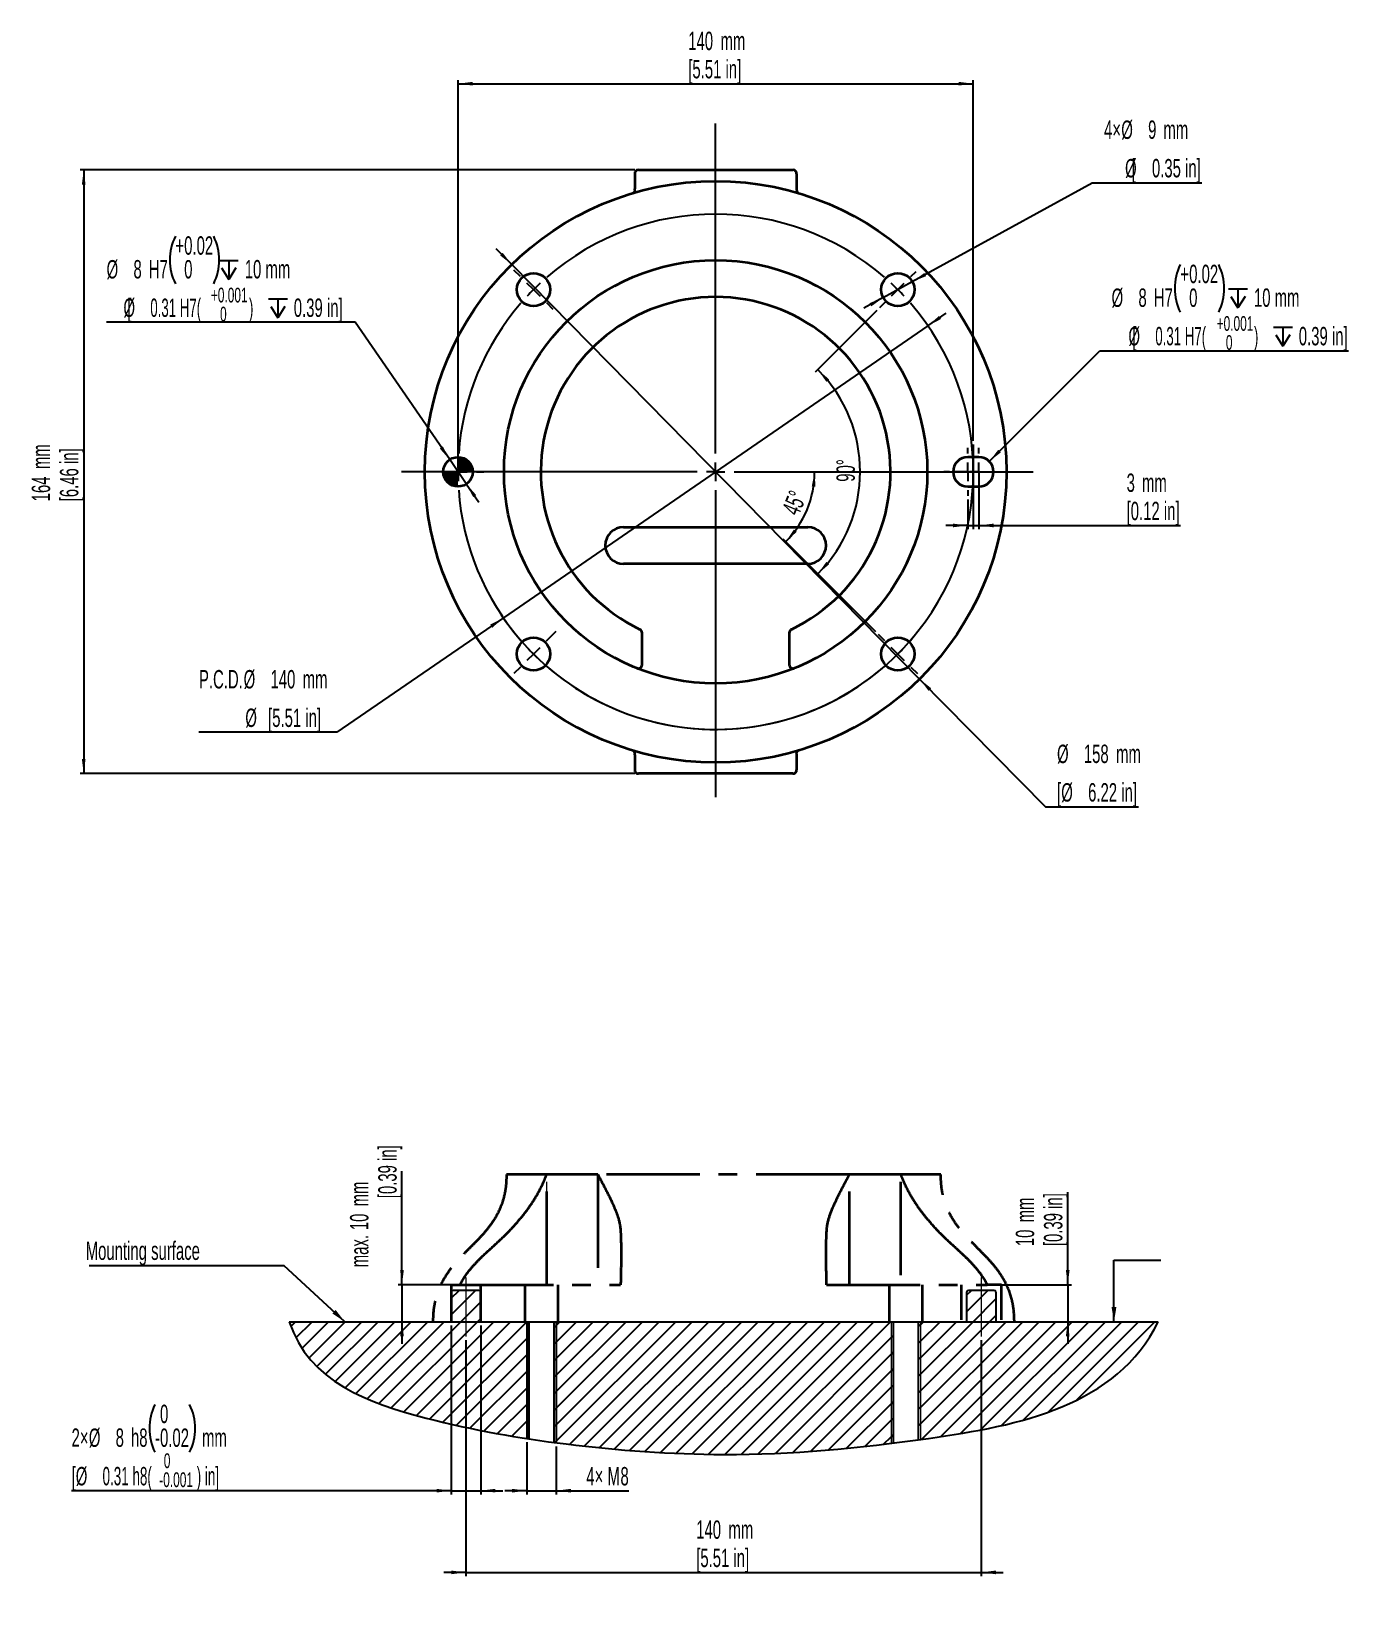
# Model space of a CAD drawing. Header units: millimetres. Extents: x 125 to 304, y 62 to 275.
import ezdxf

# ---------------------------------------------------------------- set-up
doc = ezdxf.new("R2010")
doc.units = ezdxf.units.MM
doc.linetypes.add('CENTERX2', pattern=[20.32, 12.7, -2.54, 2.54, -2.54])
doc.linetypes.add('HIDDEN', pattern=[1.905, 1.27, -0.635])
doc.layers.add('剖面线层', color=2, linetype='Continuous')
doc.layers.add('标注层', color=3, linetype='Continuous')
doc.layers.add('实现', color=7, linetype='Continuous', lineweight=25)
doc.layers.add('虚线层', color=6, linetype='HIDDEN', lineweight=25)
doc.styles.add('SLDTEXTSTYLE0', font='TXT', dxfattribs={"width": 0.605})
doc.styles.add('SLDTEXTSTYLE1', font='TXT', dxfattribs={"width": 0.363})
doc.styles.add('SLDTEXTSTYLE2', font='TXT', dxfattribs={"width": 0.538182})
doc.styles.add('SLDTEXTSTYLE3', font='TXT', dxfattribs={"width": 0.5462})
doc.dimstyles.new('SLDDIMSTYLE0', dxfattribs={"dimtxt": 2.5, "dimasz": 2, "dimexe": 0, "dimexo": 0.0625, "dimtad": 2, "dimlfac": 2, "dimrnd": 1e-09, "dimzin": 12, "dimdsep": 46, "dimtxsty": 'SLDTEXTSTYLE1', "dimsah": 1, "dimcen": 0.09, "dimadec": 0, "dimazin": 3, "dimtfac": 1, "dimtofl": 0, "dimtmove": 0, "dimatfit": 3, "dimfxl": 0, "dimfrac": 2, "dimtolj": 1, "dimtzin": 12, "dimarcsym": 0})
doc.dimstyles.new('SLDDIMSTYLE1', dxfattribs={"dimtxt": 2.5, "dimasz": 2, "dimexe": 0, "dimexo": 0.0625, "dimtad": 0, "dimtih": 1, "dimtoh": 1, "dimlfac": 2, "dimrnd": 1e-09, "dimzin": 12, "dimdsep": 46, "dimtxsty": 'SLDTEXTSTYLE1', "dimsah": 1, "dimcen": 0, "dimadec": 0, "dimazin": 3, "dimtfac": 1, "dimtmove": 0, "dimatfit": 3, "dimfxl": 0, "dimfrac": 2, "dimtolj": 1, "dimtzin": 12, "dimarcsym": 0})
doc.dimstyles.new('SLDDIMSTYLE2', dxfattribs={"dimtxt": 2.5, "dimasz": 2, "dimexe": 0, "dimexo": 0.0625, "dimtad": 0, "dimtih": 1, "dimtoh": 1, "dimlfac": 2, "dimrnd": 1e-09, "dimzin": 12, "dimdsep": 46, "dimtxsty": 'SLDTEXTSTYLE1', "dimsah": 1, "dimcen": 0, "dimadec": 0, "dimazin": 3, "dimtfac": 1, "dimtmove": 0, "dimatfit": 3, "dimfxl": 0, "dimfrac": 2, "dimtolj": 1, "dimtzin": 12, "dimarcsym": 0})
doc.dimstyles.new('SLDDIMSTYLE3', dxfattribs={"dimtxt": 2.5, "dimasz": 2, "dimexe": 0, "dimexo": 0.0625, "dimtad": 0, "dimtih": 1, "dimtoh": 1, "dimlfac": 2, "dimrnd": 1e-09, "dimzin": 12, "dimdsep": 46, "dimtxsty": 'SLDTEXTSTYLE1', "dimsah": 1, "dimcen": 0, "dimadec": 0, "dimazin": 3, "dimtol": 1, "dimtp": 0.015, "dimtfac": 1, "dimtofl": 0, "dimtmove": 0, "dimatfit": 3, "dimfxl": 0, "dimfrac": 2, "dimtolj": 1, "dimarcsym": 0})
doc.dimstyles.new('SLDDIMSTYLE4', dxfattribs={"dimtxt": 2.5, "dimasz": 2, "dimexe": 0, "dimexo": 0.0625, "dimtad": 0, "dimtih": 1, "dimtoh": 1, "dimlfac": 2, "dimrnd": 1e-09, "dimzin": 12, "dimdsep": 46, "dimtxsty": 'SLDTEXTSTYLE1', "dimsah": 1, "dimcen": 0, "dimadec": 0, "dimazin": 3, "dimtol": 1, "dimtp": 0.015, "dimtfac": 1, "dimtmove": 0, "dimatfit": 3, "dimfxl": 0, "dimfrac": 2, "dimtolj": 1, "dimarcsym": 0})
doc.dimstyles.new('SLDDIMSTYLE5', dxfattribs={"dimtxt": 2.5, "dimasz": 2, "dimexe": 0, "dimexo": 0.0625, "dimtad": 2, "dimlfac": 2, "dimrnd": 1e-09, "dimzin": 12, "dimdsep": 46, "dimtxsty": 'SLDTEXTSTYLE1', "dimsah": 1, "dimcen": 0.09, "dimadec": 0, "dimazin": 3, "dimtfac": 1, "dimtmove": 0, "dimatfit": 0, "dimfxl": 0, "dimfrac": 2, "dimtolj": 1, "dimtzin": 12, "dimarcsym": 0})
doc.dimstyles.new('SLDDIMSTYLE6', dxfattribs={"dimtxt": 2.5, "dimasz": 2, "dimexe": 0, "dimexo": 0.0625, "dimtad": 2, "dimdec": 4, "dimlfac": 2, "dimzin": 12, "dimdsep": 46, "dimtxsty": 'SLDTEXTSTYLE1', "dimsah": 1, "dimcen": 0.09, "dimazin": 3, "dimtfac": 1, "dimtofl": 0, "dimtmove": 0, "dimatfit": 3, "dimfxl": 0, "dimfrac": 2, "dimtolj": 1, "dimtzin": 12, "dimarcsym": 0})
doc.dimstyles.new('SLDDIMSTYLE7', dxfattribs={"dimtxt": 2.5, "dimasz": 2, "dimexe": 0, "dimexo": 0.0625, "dimtad": 2, "dimlfac": 2, "dimrnd": 1e-09, "dimzin": 12, "dimdsep": 46, "dimtxsty": 'SLDTEXTSTYLE1', "dimsah": 1, "dimcen": 0.09, "dimadec": 0, "dimazin": 3, "dimtol": 1, "dimtm": 0.022, "dimtfac": 1, "dimtmove": 0, "dimatfit": 0, "dimfxl": 0, "dimfrac": 2, "dimtolj": 1, "dimarcsym": 0})
doc.dimstyles.new('SLDDIMSTYLE8', dxfattribs={"dimtxt": 0.18, "dimasz": 2, "dimexe": 0, "dimexo": 0.0625, "dimgap": 0, "dimtad": 0, "dimtih": 1, "dimtoh": 1, "dimdec": 0, "dimrnd": 1e-09, "dimzin": 0, "dimdsep": 46, "dimtxsty": 'Standard', "dimsah": 1, "dimcen": 0.09, "dimadec": 0, "dimazin": 0, "dimtfac": 2, "dimtdec": 0, "dimtofl": 0, "dimtmove": 0, "dimatfit": 3, "dimfxl": 0, "dimfrac": 2, "dimtolj": 1, "dimtzin": 0, "dimarcsym": 0})

msp = doc.modelspace()

# ---------------------------------------------------------------- blocks, each defined once
blk = doc.blocks.new('SW_NOTE_0')
at = {"layer": '实现', "color": 0, "char_height": 2, "attachment_point": 1, "style": 'SLDTEXTSTYLE0'}
for s, insert in [('+0.001', (0, 2.58)), ('0', (1.25, 0))]:
    blk.add_mtext(s, dxfattribs=dict(at, insert=insert))
blk = doc.blocks.new('SW_NOTE_1')
at = {"layer": '实现', "color": 0, "char_height": 2, "attachment_point": 1, "style": 'SLDTEXTSTYLE0'}
for s, insert in [('+0.001', (0, 2.58)), ('0', (1.25, 0))]:
    blk.add_mtext(s, dxfattribs=dict(at, insert=insert))
blk = doc.blocks.new('SW_NOTE_2')
at = {"layer": '实现', "color": 0, "char_height": 2, "attachment_point": 1, "style": 'SLDTEXTSTYLE0'}
for s, insert in [('0', (0.62, 2.58)), ('-0.001', (0, 0))]:
    blk.add_mtext(s, dxfattribs=dict(at, insert=insert))
blk = doc.blocks.new('_D')
at = {"layer": '标注层'}
for p, q in [((182.67, 215.94), (182.67, 268.66)), ((182.67, 268.16), (252.67, 268.16)), ((252.67, 219.64), (252.67, 268.66))]:
    blk.add_line(p, q, dxfattribs=at)
for points in [[(182.67, 268.16), (184.67, 267.91), (184.67, 268.41)], [(252.67, 268.16), (250.67, 268.41), (250.67, 267.91)]]:
    blk.add_solid(points, dxfattribs=at)
at = {"layer": '标注层', "char_height": 2.5, "attachment_point": 1, "style": 'SLDTEXTSTYLE0'}
for s, insert in [('140', (213.95, 275.22)), ('mm', (218.33, 275.22)), ('[5.51 in]', (213.95, 271.39))]:
    blk.add_mtext(s, dxfattribs=dict(at, insert=insert))
blk = doc.blocks.new('_D_1')
at = {"layer": '实现'}
for p, q in [((189.97, 243.59), (187.86, 245.73)), ((189.97, 243.59), (245.38, 187.28)), ((245.38, 187.28), (262.46, 169.92)), ((262.46, 169.92), (275.13, 169.92))]:
    blk.add_line(p, q, dxfattribs=at)
for points in [[(189.97, 243.59), (188.74, 245.19), (188.39, 244.84)], [(245.38, 187.28), (246.6, 185.68), (246.96, 186.03)]]:
    blk.add_solid(points, dxfattribs=at)
at = {"layer": '实现', "char_height": 2.5, "attachment_point": 1, "style": 'SLDTEXTSTYLE0'}
for s, insert in [('%%c', (264.05, 178.37)), ('158', (267.69, 178.38)), ('mm', (272.07, 178.38)), ('[', (264.05, 173.15)), ('%%c', (264.62, 173.14)), ('6.22 in]', (268.27, 173.15))]:
    blk.add_mtext(s, dxfattribs=dict(at, insert=insert))
blk = doc.blocks.new('_D_2')
at = {"layer": '实现'}
for p, q in [((206.67, 256.44), (131.32, 256.44)), ((131.82, 256.44), (131.82, 174.44)), ((206.67, 174.44), (131.32, 174.44))]:
    blk.add_line(p, q, dxfattribs=at)
for points in [[(131.82, 256.44), (131.57, 254.44), (132.07, 254.44)], [(131.82, 174.44), (132.07, 176.44), (131.57, 176.44)]]:
    blk.add_solid(points, dxfattribs=at)
at = {"layer": '实现', "char_height": 2.5, "attachment_point": 1, "rotation": 90, "style": 'SLDTEXTSTYLE0'}
for s, insert in [('mm', (124.76, 215.81)), ('[6.46 in]', (128.59, 211.43)), ('164', (124.76, 211.43))]:
    blk.add_mtext(s, dxfattribs=dict(at, insert=insert))
blk = doc.blocks.new('_D_3')
at = {"layer": '实现'}
for p, q in [((246.51, 235.27), (188.83, 195.6)), ((246.51, 235.27), (248.98, 236.97)), ((188.83, 195.6), (166.23, 180.05)), ((166.23, 180.05), (147.48, 180.05))]:
    blk.add_line(p, q, dxfattribs=at)
blk.add_arc((217.67, 215.44), 35, 213.7026, 320.3204, dxfattribs=at)
for points in [[(246.51, 235.27), (248.3, 236.2), (248.01, 236.61)], [(188.83, 195.6), (187.04, 194.68), (187.33, 194.26)]]:
    blk.add_solid(points, dxfattribs=at)
at = {"layer": '实现', "char_height": 2.5, "attachment_point": 1, "style": 'SLDTEXTSTYLE0'}
for s, insert in [('P.C.D.', (147.48, 188.51)), ('%%c', (153.55, 188.51)), ('140', (157.2, 188.51)), ('mm', (161.57, 188.51)), ('%%c', (153.78, 183.28)), ('[', (156.86, 183.28)), ('5.51 in]', (157.43, 183.28))]:
    blk.add_mtext(s, dxfattribs=dict(at, insert=insert))
blk = doc.blocks.new('_D_4')
at = {"layer": '实现'}
for p, q in [((244.39, 241.27), (268.84, 254.71)), ((268.84, 254.71), (283.7, 254.71)), ((240.45, 239.1), (244.39, 241.27)), ((240.45, 239.1), (237.82, 237.66))]:
    blk.add_line(p, q, dxfattribs=at)
for points in [[(244.39, 241.27), (246.26, 242.02), (246.02, 242.45)], [(240.45, 239.1), (238.58, 238.36), (238.82, 237.92)]]:
    blk.add_solid(points, dxfattribs=at)
at = {"layer": '实现', "char_height": 2.5, "attachment_point": 1, "style": 'SLDTEXTSTYLE0'}
for s, insert in [('4×', (270.43, 263.17)), ('%%c', (272.78, 263.16)), ('9', (276.42, 263.17)), ('mm', (278.5, 263.17)), ('%%c', (273.29, 257.93)), ('[', (274.18, 257.94)), ('0.35 in]', (276.94, 257.94))]:
    blk.add_mtext(s, dxfattribs=dict(at, insert=insert))
blk = doc.blocks.new('SW_SYMBOL_HOLE_DEPTH')
at = {"layer": '实现', "color": 0}
for p, q in [((0, 875), (800, 875)), ((400, 875), (400, 75)), ((100, 555), (400, 75)), ((700, 555), (400, 75))]:
    blk.add_line(p, q, dxfattribs=at)
blk = doc.blocks.new('_D_5')
at = {"layer": '实现'}
for p, q in [((254.84, 216.85), (269.87, 231.89)), ((269.87, 231.89), (303.65, 231.89))]:
    blk.add_line(p, q, dxfattribs=at)
for centre, start, end in [((287.25, 240.35), 153.4349, 206.5651), ((279.55, 240.35), 333.4349, 26.5651)]:
    blk.add_arc(centre, 7.22, start, end, dxfattribs=at)
blk.add_solid([(254.84, 216.85), (256.43, 218.09), (256.07, 218.44)], dxfattribs=at)
at = {"layer": '实现', "xscale": 0.003222669349429913, "yscale": 0.003222669349429913, "zscale": 0.003222669349429913}
for p in [(287.34, 237.48), (293.44, 232.25)]:
    blk.add_blockref('SW_SYMBOL_HOLE_DEPTH', p, dxfattribs=at)
at = {"layer": '实现', "char_height": 2.5, "attachment_point": 1}
for s, insert, style in [('0.02', (282, 243.57), 'SLDTEXTSTYLE0'), ('+', (280.79, 243.57), 'SLDTEXTSTYLE0'), ('%%c', (271.46, 240.34), 'SLDTEXTSTYLE0'), ('8', (275.11, 240.35), 'SLDTEXTSTYLE0'), ('H7', (277.19, 240.35), 'SLDTEXTSTYLE0'), ('0', (282, 240.34), 'SLDTEXTSTYLE0'), ('10 mm', (290.8, 240.35), 'SLDTEXTSTYLE0'), ('%%c', (273.75, 235.11), 'SLDTEXTSTYLE0'), ('[', (274.27, 235.12), 'SLDTEXTSTYLE0'), ('0.31 H7(             )', (277.4, 235.12), 'SLDTEXTSTYLE2'), ('0.39 in]', (296.89, 235.12), 'SLDTEXTSTYLE0')]:
    blk.add_mtext(s, dxfattribs=dict(at, insert=insert, style=style))
blk = doc.blocks.new('_D_6')
at = {"layer": '实现'}
for p, q in [((168.71, 235.75), (134.93, 235.75)), ((181.54, 217.09), (168.71, 235.75)), ((183.8, 213.79), (181.54, 217.09)), ((183.8, 213.79), (185.5, 211.32))]:
    blk.add_line(p, q, dxfattribs=at)
for centre, start, end in [((150.73, 244.21), 153.4349, 206.5651), ((143.02, 244.21), 333.4349, 26.5651)]:
    blk.add_arc(centre, 7.22, start, end, dxfattribs=at)
for points in [[(181.54, 217.09), (180.61, 218.88), (180.2, 218.59)], [(183.8, 213.79), (184.73, 212), (185.14, 212.28)]]:
    blk.add_solid(points, dxfattribs=at)
at = {"layer": '实现', "xscale": 0.003222669349429913, "yscale": 0.003222669349429913, "zscale": 0.003222669349429913}
for p in [(150.24, 241.34), (156.91, 236.11)]:
    blk.add_blockref('SW_SYMBOL_HOLE_DEPTH', p, dxfattribs=at)
at = {"layer": '实现', "char_height": 2.5, "attachment_point": 1}
for s, insert, style in [('+', (144.27, 247.43), 'SLDTEXTSTYLE0'), ('0.02', (145.47, 247.43), 'SLDTEXTSTYLE0'), ('%%c', (134.93, 244.2), 'SLDTEXTSTYLE0'), ('8', (138.58, 244.21), 'SLDTEXTSTYLE0'), ('H7', (140.66, 244.21), 'SLDTEXTSTYLE0'), ('0', (145.47, 244.2), 'SLDTEXTSTYLE0'), ('10 mm', (153.7, 244.21), 'SLDTEXTSTYLE0'), ('%%c', (137.22, 238.98), 'SLDTEXTSTYLE0'), ('[', (137.75, 238.98), 'SLDTEXTSTYLE0'), ('0.31 H7(             )', (140.87, 238.98), 'SLDTEXTSTYLE2'), ('0.39 in]', (160.36, 238.98), 'SLDTEXTSTYLE0')]:
    blk.add_mtext(s, dxfattribs=dict(at, insert=insert, style=style))
blk = doc.blocks.new('_D_7')
at = {"layer": '实现'}
for p, q in [((253.42, 214.94), (253.42, 207.65)), ((251.92, 211.69), (251.92, 207.65)), ((251.92, 208.15), (248.92, 208.15)), ((251.92, 208.15), (253.42, 208.15)), ((253.42, 208.15), (280.84, 208.15))]:
    blk.add_line(p, q, dxfattribs=at)
for points in [[(251.92, 208.15), (249.92, 208.4), (249.92, 207.9)], [(253.42, 208.15), (255.42, 207.9), (255.42, 208.4)]]:
    blk.add_solid(points, dxfattribs=at)
at = {"layer": '实现', "char_height": 2.5, "attachment_point": 1, "style": 'SLDTEXTSTYLE0'}
for s, insert in [('3', (273.5, 215.21)), ('mm', (275.59, 215.21)), ('[0.12 in]', (273.5, 211.37))]:
    blk.add_mtext(s, dxfattribs=dict(at, insert=insert))
blk = doc.blocks.new('_D_8')
at = {"layer": '实现'}
blk.add_line((239.42, 193.69), (226.83, 206.28), dxfattribs=at)
blk.add_arc((217.67, 215.44), 13.45, 315, 0, dxfattribs=at)
for points in [[(231.12, 215.44), (230.73, 213.46), (231.23, 213.43)], [(227.18, 205.93), (228.68, 207.28), (228.3, 207.6)]]:
    blk.add_solid(points, dxfattribs=at)
at = {"layer": '实现', "insert": (226.61, 210.28), "char_height": 2.5, "attachment_point": 1, "rotation": 67.5, "style": 'SLDTEXTSTYLE0'}
blk.add_mtext('45°', dxfattribs=at)
blk = doc.blocks.new('_D_9')
at = {"layer": '实现'}
for p, q in [((239.59, 237.36), (231.2, 228.97)), ((239.42, 193.69), (231.2, 201.91))]:
    blk.add_line(p, q, dxfattribs=at)
blk.add_arc((217.67, 215.44), 19.63, 315, 45, dxfattribs=at)
for points in [[(231.55, 229.32), (232.71, 227.67), (233.08, 228)], [(231.55, 201.56), (233.08, 202.87), (232.71, 203.21)]]:
    blk.add_solid(points, dxfattribs=at)
at = {"layer": '实现', "insert": (234.08, 214.09), "char_height": 2.5, "attachment_point": 1, "rotation": 90, "style": 'SLDTEXTSTYLE0'}
blk.add_mtext('90°', dxfattribs=at)
blk = doc.blocks.new('SW_CENTERMARKSYMBOL_0')
at = {"layer": '实现', "color": 0}
for p, q in [((0, 2.5), (0, 47.3)), ((-26.52, 26.52), (-27.4, 27.4)), ((-24.75, 24.75), (-25.63, 25.63)), ((24.75, 24.75), (25.63, 25.63)), ((26.52, 26.52), (27.22, 27.22)), ((-24.75, 24.75), (-23.86, 23.86)), ((24.75, 24.75), (23.86, 23.86)), ((-22.98, 22.98), (-22.1, 22.1)), ((22.98, 22.98), (22.27, 22.27)), ((-2.5, 0), (-42.67, 0)), ((-37.5, 0), (-38.5, 0)), ((-35, 0), (-36.25, 0)), ((-35, 0), (-33.75, 0)), ((-32.5, 0), (-31.5, 0)), ((0, 0), (-1.25, 0)), ((0, 0), (0, 1.25)), ((0, 0), (0, -1.25)), ((0, 0), (1.25, 0)), ((2.5, 0), (43.13, 0)), ((0, -2.5), (0, -44.19)), ((-22.98, -22.98), (-21.66, -21.66)), ((22.98, -22.98), (22.1, -22.1)), ((-24.75, -24.75), (-25.63, -25.63)), ((-24.75, -24.75), (-23.86, -23.86)), ((24.75, -24.75), (23.86, -23.86)), ((24.75, -24.75), (25.63, -25.63)), ((-26.52, -26.52), (-27.4, -27.4)), ((26.52, -26.52), (27.4, -27.4))]:
    blk.add_line(p, q, dxfattribs=at)
for start, end in [(49.0926, 130.9074), (135, 137.0463), (132.9537, 135), (45, 47.0463), (42.9537, 45), (139.0926, 175.9074), (319.0926, 40.9074), (177.9537, 180), (180, 182.0463), (184.0926, 220.9074), (222.9537, 225), (225, 227.0463), (312.9537, 315), (315, 317.0463), (229.0926, 310.9074)]:
    blk.add_arc((0, 0), 35, start, end, dxfattribs=at)
blk = doc.blocks.new('SW_CENTERMARKSYMBOL_1')
at = {"layer": '实现', "color": 0}
for p, q in [((0, 2.5), (0, 3.25)), ((1.5, 2.5), (1.5, 3.25)), ((-2.5, 0), (-3.25, 0)), ((-1, 0), (-1.75, 0)), ((0, 0), (-1.25, 0)), ((0, 0), (0, 1.25)), ((0, 0), (1.25, 0)), ((0, 0), (0, -1.25)), ((1.5, 0), (0.25, 0)), ((1.5, 0), (1.5, 1.25)), ((1.5, 0), (2.75, 0)), ((1.5, 0), (1.5, -1.25)), ((2.5, 0), (3.25, 0)), ((4, 0), (4.75, 0)), ((0, -2.5), (0, -3.25)), ((1.5, -2.5), (1.5, -3.25))]:
    blk.add_line(p, q, dxfattribs=at)
blk = doc.blocks.new('SW_DOWELSYMBOL_0')
at = {"linetype": 'Continuous', "lineweight": 25}
h = blk.add_hatch(color=0, dxfattribs=at)
edge = h.paths.add_edge_path(flags=0)
edge.add_arc((0, 0), 2, 180, 270)
edge.add_line((0, -2), (0, 0))
edge.add_line((0, 0), (-2, 0))
h = blk.add_hatch(color=0, dxfattribs=at)
edge = h.paths.add_edge_path(flags=0)
edge.add_arc((0, 0), 2, 0, 90)
edge.add_line((0, 2), (0, 0))
edge.add_line((0, 0), (2, 0))
at = {"layer": '实现', "color": 0}
blk.add_circle((0, 0), 2, dxfattribs=at)
blk = doc.blocks.new('_D_10')
at = {"layer": '标注层'}
for p, q in [((192.01, 83.62), (192.01, 76.53)), ((196.01, 83.05), (196.01, 76.53)), ((192.01, 77.03), (189.01, 77.03)), ((192.01, 77.03), (196.01, 77.03)), ((196.01, 77.03), (205.89, 77.03))]:
    blk.add_line(p, q, dxfattribs=at)
for points in [[(192.01, 77.03), (190.01, 77.28), (190.01, 76.78)], [(196.01, 77.03), (198.01, 76.78), (198.01, 77.28)]]:
    blk.add_solid(points, dxfattribs=at)
at = {"layer": '标注层', "char_height": 2.5, "attachment_point": 1, "style": 'SLDTEXTSTYLE0'}
for s, insert in [('4× M', (200.1, 80.25)), ('8', (204.74, 80.25))]:
    blk.add_mtext(s, dxfattribs=dict(at, insert=insert))
blk = doc.blocks.new('_D_11')
at = {"layer": '实现'}
for p, q in [((181.75, 99.48), (181.75, 76.53)), ((185.75, 99.49), (185.75, 76.53)), ((181.75, 77.03), (130.17, 77.03)), ((181.75, 77.03), (185.75, 77.03)), ((185.75, 77.03), (188.75, 77.03))]:
    blk.add_line(p, q, dxfattribs=at)
for centre, start, end in [((147.96, 85.49), 153.4349, 206.5651), ((139.75, 85.49), 333.4349, 26.5651)]:
    blk.add_arc(centre, 7.22, start, end, dxfattribs=at)
for points in [[(181.75, 77.03), (179.75, 77.28), (179.75, 76.78)], [(185.75, 77.03), (187.75, 76.78), (187.75, 77.28)]]:
    blk.add_solid(points, dxfattribs=at)
at = {"layer": '实现', "char_height": 2.5, "attachment_point": 1}
for s, insert, style in [('0', (142.19, 88.71), 'SLDTEXTSTYLE0'), ('2×', (130.17, 85.49), 'SLDTEXTSTYLE0'), ('%%c', (132.52, 85.48), 'SLDTEXTSTYLE0'), ('8', (136.16, 85.49), 'SLDTEXTSTYLE0'), ('h8', (138.24, 85.49), 'SLDTEXTSTYLE0'), ('0.02', (142.19, 85.48), 'SLDTEXTSTYLE0'), ('-', (141.51, 85.48), 'SLDTEXTSTYLE0'), ('mm', (147.9, 85.49), 'SLDTEXTSTYLE0'), ('[', (130.17, 80.26), 'SLDTEXTSTYLE0'), ('%%c', (130.74, 80.25), 'SLDTEXTSTYLE0'), ('0.31 h8(            ) in]', (134.38, 80.26), 'SLDTEXTSTYLE3')]:
    blk.add_mtext(s, dxfattribs=dict(at, insert=insert, style=style))
blk = doc.blocks.new('_D_12')
at = {"layer": '实现'}
for p, q in [((175.06, 104.99), (175.06, 120.44)), ((181.85, 104.99), (174.56, 104.99)), ((175.06, 104.99), (175.06, 99.99)), ((175.06, 99.99), (175.06, 96.99))]:
    blk.add_line(p, q, dxfattribs=at)
for points in [[(175.06, 104.99), (175.31, 106.99), (174.81, 106.99)], [(175.06, 99.99), (174.81, 97.99), (175.31, 97.99)]]:
    blk.add_solid(points, dxfattribs=at)
at = {"layer": '实现', "char_height": 2.5, "attachment_point": 1, "rotation": 90, "style": 'SLDTEXTSTYLE0'}
for s, insert in [('[0.39 in]', (171.83, 116.76)), ('mm', (168, 115.65)), ('10', (168, 112.42)), ('max.', (168, 107.38))]:
    blk.add_mtext(s, dxfattribs=dict(at, insert=insert))
blk = doc.blocks.new('_D_13')
at = {"layer": '实现'}
for p, q in [((265.5, 104.99), (265.5, 117.58)), ((255.06, 104.99), (266, 104.99)), ((265.5, 104.99), (265.5, 99.99)), ((265.5, 99.99), (265.5, 96.99))]:
    blk.add_line(p, q, dxfattribs=at)
for points in [[(265.5, 104.99), (265.75, 106.99), (265.25, 106.99)], [(265.5, 99.99), (265.25, 97.99), (265.75, 97.99)]]:
    blk.add_solid(points, dxfattribs=at)
at = {"layer": '实现', "char_height": 2.5, "attachment_point": 1, "rotation": 90, "style": 'SLDTEXTSTYLE0'}
for s, insert in [('mm', (258.44, 113.48)), ('[0.39 in]', (262.27, 110.25)), ('10', (258.44, 110.25))]:
    blk.add_mtext(s, dxfattribs=dict(at, insert=insert))
blk = doc.blocks.new('_D_14')
at = {"layer": '实现'}
for p, q in [((183.75, 97.48), (183.75, 65.43)), ((253.75, 97.49), (253.75, 65.43)), ((183.75, 65.93), (180.75, 65.93)), ((183.75, 65.93), (253.75, 65.93)), ((253.75, 65.93), (256.75, 65.93))]:
    blk.add_line(p, q, dxfattribs=at)
for points in [[(183.75, 65.93), (181.75, 66.18), (181.75, 65.68)], [(253.75, 65.93), (255.75, 65.68), (255.75, 66.18)]]:
    blk.add_solid(points, dxfattribs=at)
at = {"layer": '实现', "char_height": 2.5, "attachment_point": 1, "style": 'SLDTEXTSTYLE0'}
for s, insert in [('140', (215.03, 72.99)), ('mm', (219.41, 72.99)), ('[5.51 in]', (215.03, 69.15))]:
    blk.add_mtext(s, dxfattribs=dict(at, insert=insert))
blk = doc.blocks.new('SW_NOTE_3')
at = {"layer": '标注层', "color": 0}
blk.add_line((-26.48, 0), (0, 0), dxfattribs=at)
at = {"layer": '标注层', "color": 0, "insert": (-26.93, 3.27), "char_height": 2.5, "attachment_point": 1, "style": 'SLDTEXTSTYLE0'}
blk.add_mtext('Mounting surface', dxfattribs=at)

# ---------------------------------------------------------------- dimensions: what is measured, and where the dimension line sits
at = {"layer": '实现'}
for p1, p2, text, dimstyle, picture, middle in [((244.39194, 241.270772), (240.448552, 239.102896), '4×<> mm\\P    [%%c0.35 in]', 'SLDDIMSTYLE1', '_D_4', (277.060895, 259.939369)), ((181.538829, 217.08644), (183.804189, 213.789753), '<>H7{\\fGDT;x}10 mm\\P   [%%c0.31 H7(             ){\\fGDT;x}0.39 in]\\P', 'SLDDIMSTYLE4', '_D_6', (151.02854, 241.768494)), ((245.375799, 187.282772), (189.967219, 243.593421), '<> mm\\P[%%c6.22 in]', 'SLDDIMSTYLE1', '_D_1', (269.590216, 175.149858)), ((252.007295, 214.023883), (254.835722, 216.85231), '<>H7 {\\fGDT;x}10 mm\\P   [%%c0.31 H7(             ){\\fGDT;x}0.39 in]', 'SLDDIMSTYLE3', '_D_5', (287.555995, 237.904788)), ((188.834366, 195.603299), (246.508652, 235.272894), 'P.C.D.<> mm\\P          [%%c5.51 in]', 'SLDDIMSTYLE2', '_D_3', (156.061412, 185.283563))]:
    dim = msp.add_diameter_dim_2p(p1=p1, p2=p2, text=text, dimstyle=dimstyle, dxfattribs=at)
    dim.commit()
    dim.dimension.update_dxf_attribs({"geometry": picture, "text_midpoint": middle, "dimtype": 163})
for base, p1, p2, text, dimstyle, picture, middle in [((131.816804, 174.438097), (207.171509, 256.438097), (207.171509, 174.438097), '<> mm \\P[6.46 in]', 'SLDDIMSTYLE0', '_D_2', (131.816804, 215.438097)), ((175.05643, 99.985707), (182.352651, 104.985707), (159.737414, 99.985707), 'max. <> mm\\P          [0.39 in]', 'SLDDIMSTYLE5', '_D_12', (175.05643, 113.913266)), ((265.496754, 99.985707), (254.558308, 104.985707), (277.771654, 99.985707), '<> mm\\P[0.39 in]', 'SLDDIMSTYLE5', '_D_13', (265.496754, 113.913266))]:
    dim = msp.add_linear_dim(base=base, p1=p1, p2=p2, angle=90, text=text, dimstyle=dimstyle, dxfattribs=at)
    dim.commit()
    dim.dimension.update_dxf_attribs({"geometry": picture, "text_midpoint": middle, "dimtype": 160})
for base, line1, line2, picture, middle in [((237.303525, 215.438097), ((239.945372, 237.71196), (244.89512, 242.661708)), ((239.768596, 193.34101), (245.071896, 188.037709)), '_D_9', (237.303525, 215.438097)), ((230.099438, 210.29028), ((239.768596, 193.34101), (245.071896, 188.037709)), ((260.804585, 215.438097), (174.998828, 215.438097)), '_D_8', (230.099438, 210.29028))]:
    dim = msp.add_angular_dim_2l(base=base, line1=line1, line2=line2, dimstyle='SLDDIMSTYLE6', dxfattribs=at)
    dim.commit()
    dim.dimension.update_dxf_attribs({"geometry": picture, "text_midpoint": middle, "dimtype": 162})
for base, p1, p2, text, dimstyle, picture, middle in [((253.421509, 208.149433), (251.921509, 212.188097), (253.421509, 215.438097), '<> mm\\P[0.12 in]', 'SLDDIMSTYLE5', '_D_7', (277.171509, 208.149433)), ((185.754537, 77.031684), (181.754537, 99.97846), (185.754537, 99.985707), '2×%%c<>h8 mm\\P[%%c0.31 h8(            ) in]\\P', 'SLDDIMSTYLE7', '_D_11', (141.211715, 77.031684)), ((253.754537, 65.930087), (183.754537, 97.982084), (253.754537, 97.985707), '<> mm\\P[5.51 in]', 'SLDDIMSTYLE5', '_D_14', (218.754537, 65.930087))]:
    dim = msp.add_linear_dim(base=base, p1=p1, p2=p2, text=text, dimstyle=dimstyle, dxfattribs=at)
    dim.commit()
    dim.dimension.update_dxf_attribs({"geometry": picture, "text_midpoint": middle, "dimtype": 160})
at = {"layer": '标注层'}
for base, p1, p2, text, dimstyle, picture, middle in [((252.671509, 268.163498), (182.671509, 215.438097), (252.671509, 219.141259), '<> mm\\P[5.51 in]', 'SLDDIMSTYLE0', '_D', (217.671509, 268.163498)), ((196.005799, 77.031684), (192.005799, 84.11624), (196.005799, 83.546734), '4× M<>', 'SLDDIMSTYLE5', '_D_10', (202.995432, 77.031684))]:
    dim = msp.add_linear_dim(base=base, p1=p1, p2=p2, text=text, dimstyle=dimstyle, dxfattribs=at)
    dim.commit()
    dim.dimension.update_dxf_attribs({"geometry": picture, "text_midpoint": middle, "dimtype": 160})

# ---------------------------------------------------------------- hatches: boundary and pattern name
at = {"layer": '剖面线层'}
h = msp.add_hatch(dxfattribs=at)
h.set_pattern_fill('ANSI31', color=256, scale=0.5, style=0)
edge = h.paths.add_edge_path(flags=0)
edge.add_arc((182.004537, 103.985707), 0.25, 90, 180)
edge.add_line((181.754537, 103.985707), (181.754537, 99.985707))
edge.add_line((181.754537, 99.985707), (185.754537, 99.985707))
edge.add_line((185.754537, 99.985707), (185.754537, 103.985707))
edge.add_arc((185.504537, 103.985707), 0.25, 0, 90)
edge.add_line((185.504537, 104.235707), (182.004537, 104.235707))
h = msp.add_hatch(dxfattribs=at)
h.set_pattern_fill('ANSI31', color=256, scale=0.5, style=0)
edge = h.paths.add_edge_path(flags=0)
edge.add_arc((252.004537, 103.985707), 0.25, 90, 180)
edge.add_line((251.754537, 103.985707), (251.754537, 99.985707))
edge.add_line((251.754537, 99.985707), (255.754537, 99.985707))
edge.add_line((255.754537, 99.985707), (255.754537, 103.985707))
edge.add_arc((255.504537, 103.985707), 0.25, 0, 90)
edge.add_line((255.504537, 104.235707), (252.004537, 104.235707))
h = msp.add_hatch(dxfattribs=at)
h.set_pattern_fill('ANSI31', color=256, scale=0.5, style=0)
edge = h.paths.add_edge_path(flags=0)
edge.add_line((181.754537, 99.985707), (159.737414, 99.985707))
edge.add_spline(control_points=[(159.737414, 99.985707), (162.443143, 91.805073), (175.285763, 87.220729), (187.462205, 84.817367), (192.005799, 84.11624)], knot_values=[0, 0, 0, 0, 0.1836836336, 0.2920632154, 0.2920632154, 0.2920632154, 0.2920632154], weights=[1, 1, 1, 1, 1], degree=3, periodic=0)
edge.add_line((192.005799, 84.11624), (192.005799, 99.985707))
edge.add_line((192.005799, 99.985707), (185.754537, 99.985707))
edge.add_line((185.754537, 99.985707), (181.754537, 99.985707))
edge.add_line((181.754537, 99.985707), (181.754537, 99.97846))
h = msp.add_hatch(dxfattribs=at)
h.set_pattern_fill('ANSI31', color=256, scale=0.5, style=0)
edge = h.paths.add_edge_path(flags=0)
edge.add_line((196.005799, 99.985707), (196.005799, 83.546734))
edge.add_spline(control_points=[(196.005799, 83.546734), (196.452861, 83.48813), (203.956509, 82.531209), (219.382342, 81.410675), (233.787676, 82.498356), (241.503269, 83.453208)], knot_values=[0.3237928872, 0.3237928872, 0.3237928872, 0.3237928872, 0.3343990403, 0.5015845336, 0.6802450124, 0.6802450124, 0.6802450124, 0.6802450124], weights=[1, 1, 1, 1, 1, 1], degree=3, periodic=0)
edge.add_line((241.503269, 83.453208), (241.503269, 99.985707))
edge.add_line((241.503269, 99.985707), (196.005799, 99.985707))
h = msp.add_hatch(dxfattribs=at)
h.set_pattern_fill('ANSI31', color=256, scale=0.5, style=0)
edge = h.paths.add_edge_path(flags=0)
edge.add_line((245.503269, 99.985707), (245.503269, 83.978764))
edge.add_spline(control_points=[(245.503269, 83.978764), (245.863758, 84.028732), (258.546336, 85.810022), (272.187751, 88.51329), (277.771654, 99.985707)], knot_values=[0.7109158718, 0.7109158718, 0.7109158718, 0.7109158718, 0.7191495624, 1, 1, 1, 1], weights=[1, 1, 1, 1, 1], degree=3, periodic=0)
edge.add_line((277.771654, 99.985707), (255.754537, 99.985707))
edge.add_line((255.754537, 99.985707), (251.754537, 99.985707))
edge.add_line((251.754537, 99.985707), (245.503269, 99.985707))
at = {"layer": '实现'}
h = msp.add_hatch(dxfattribs=at)
h.set_pattern_fill('ANSI31', color=2, scale=0.5, style=0)
edge = h.paths.add_edge_path(flags=0)
edge.add_line((192.005799, 99.985707), (192.005799, 84.11624))
edge.add_spline(control_points=[(192.005799, 84.11624), (192.105787, 84.100811), (192.205786, 84.085474), (192.305799, 84.070228)], knot_values=[0.2920632154, 0.2920632154, 0.2920632154, 0.2920632154, 0.2944482424, 0.2944482424, 0.2944482424, 0.2944482424], weights=[1, 1, 1, 1], degree=3, periodic=0)
edge.add_line((192.305799, 84.070228), (192.305799, 99.985707))
edge.add_line((192.305799, 99.985707), (192.005799, 99.985707))
h = msp.add_hatch(dxfattribs=at)
h.set_pattern_fill('ANSI31', color=2, scale=0.5, style=0)
edge = h.paths.add_edge_path(flags=0)
edge.add_line((195.705799, 99.985707), (195.705799, 83.586301))
edge.add_spline(control_points=[(195.705799, 83.586301), (195.805772, 83.573035), (195.905771, 83.559847), (196.005799, 83.546734)], knot_values=[0.3214198073, 0.3214198073, 0.3214198073, 0.3214198073, 0.3237928872, 0.3237928872, 0.3237928872, 0.3237928872], weights=[1, 1, 1, 1], degree=3, periodic=0)
edge.add_line((196.005799, 83.546734), (196.005799, 99.985707))
edge.add_line((196.005799, 99.985707), (195.705799, 99.985707))
h = msp.add_hatch(dxfattribs=at)
h.set_pattern_fill('ANSI31', color=2, scale=0.5, style=0)
edge = h.paths.add_edge_path(flags=0)
edge.add_line((241.503269, 99.985707), (241.503269, 83.453208))
edge.add_spline(control_points=[(241.503269, 83.453208), (241.603223, 83.465578), (241.703223, 83.478013), (241.803269, 83.490515)], knot_values=[0.6802450124, 0.6802450124, 0.6802450124, 0.6802450124, 0.6825595174, 0.6825595174, 0.6825595174, 0.6825595174], weights=[1, 1, 1, 1], degree=3, periodic=0)
edge.add_line((241.803269, 83.490515), (241.803269, 99.985707))
edge.add_line((241.803269, 99.985707), (241.503269, 99.985707))
h = msp.add_hatch(dxfattribs=at)
h.set_pattern_fill('ANSI31', color=2, scale=0.5, style=0)
edge = h.paths.add_edge_path(flags=0)
edge.add_line((245.203269, 99.985707), (245.203269, 83.937334))
edge.add_spline(control_points=[(245.203269, 83.937334), (245.303213, 83.951085), (245.403213, 83.964895), (245.503269, 83.978764)], knot_values=[0.7086305471, 0.7086305471, 0.7086305471, 0.7086305471, 0.7109158718, 0.7109158718, 0.7109158718, 0.7109158718], weights=[1, 1, 1, 1], degree=3, periodic=0)
edge.add_line((245.503269, 83.978764), (245.503269, 99.985707))
edge.add_line((245.503269, 99.985707), (245.203269, 99.985707))

# ---------------------------------------------------------------- linework, layer by layer
at = {"color": 7, "linetype": 'Continuous', "lineweight": 35}
for p, q in [((207.171509, 256.438098), (228.171509, 256.438098)), ((206.671509, 255.938097), (206.671509, 253.869208)), ((228.671509, 255.938097), (228.671509, 253.869208)), ((253.42151, 217.438097), (251.921507, 217.438097)), ((251.921507, 213.438097), (253.42151, 213.438097)), ((205.171508, 207.938097), (230.171509, 207.938097)), ((230.171509, 202.938097), (205.171508, 202.938097)), ((207.671509, 189.211917), (207.671509, 193.579174)), ((227.671508, 193.579174), (227.671508, 189.211917)), ((206.671509, 177.006985), (206.671509, 174.938097)), ((228.671509, 177.006985), (228.671509, 174.938097)), ((228.171509, 174.438096), (207.171509, 174.438096))]:
    msp.add_line(p, q, dxfattribs=at)
at = {"color": 179, "linetype": 'CENTERX2', "lineweight": 35}
for p, q in [((194.717265, 119.985707), (189.254537, 119.985707)), ((201.653087, 119.985707), (194.717265, 119.985707)), ((235.855986, 119.985707), (201.653087, 119.985707)), ((242.791808, 119.985707), (235.855986, 119.985707)), ((248.254537, 119.985707), (242.791808, 119.985707)), ((182.950766, 104.985707), (204.76146, 104.985707)), ((196.255799, 99.985707), (196.255799, 104.985707)), ((232.747613, 104.985707), (254.558308, 104.985707)), ((241.253274, 104.985707), (241.253274, 99.985707)), ((245.753274, 99.985707), (245.753274, 104.985707)), ((251.004537, 104.985707), (251.004537, 100.235707)), ((256.504537, 104.985707), (254.558308, 104.985707)), ((256.504537, 100.235707), (256.504537, 104.985707))]:
    msp.add_line(p, q, dxfattribs=at)
at = {"color": 179, "linetype": 'CENTERX2', "lineweight": 18}
for p, q in [((194.718861, 113.935707), (194.718861, 118.985707)), ((242.790184, 118.985707), (242.790184, 113.935707))]:
    msp.add_line(p, q, dxfattribs=at)
at = {"color": 7, "linetype": 'Continuous', "lineweight": 35}
for centre, radius in [((217.671509, 215.438097), 39.5), ((217.671509, 215.438097), 28.75), ((192.922771, 240.186834), 2.25), ((242.420246, 240.186834), 2.25), ((182.671509, 215.438097), 2), ((192.922771, 190.689359), 2.25), ((242.420246, 190.689359), 2.25)]:
    msp.add_circle(centre, radius, dxfattribs=at)
for centre, radius, start, end in [((207.171509, 255.938097), 0.5, 90, 180), ((228.171509, 255.938097), 0.5, 0, 90), ((217.671509, 215.438097), 23.75, 295.6574436, 244.3425564), ((251.921509, 215.438097), 2, 90, 270), ((253.421509, 215.438097), 2, 270, 90), ((205.171509, 205.438097), 2.5, 90, 270), ((230.171509, 205.438097), 2.5, 270, 90), ((207.171509, 193.579174), 0.5, 0, 64.3425564), ((228.171509, 193.579174), 0.5, 115.6574436, 180), ((207.171509, 189.211917), 0.5, 248.18064801, 0), ((228.171509, 189.211917), 0.5, 180, 291.81935199), ((207.171509, 174.938097), 0.5, 180, 270), ((228.171509, 174.938097), 0.5, 270, 0)]:
    msp.add_arc(centre, radius, start, end, dxfattribs=at)
for points, knots in [([(206.671509, 253.685035), (206.671509, 253.621883), (206.658972, 253.564636), (206.617782, 253.463746), (206.589457, 253.420735), (206.523183, 253.34801), (206.485921, 253.318912), (206.404743, 253.272474), (206.360436, 253.255261), (206.315095, 253.244552)], [0, 0, 0, 0, 0.25, 0.25, 0.5, 0.5, 0.75, 0.75, 1, 1, 1, 1]), ([(228.671509, 253.685034), (228.676553, 253.634959), (228.687827, 253.523035), (228.759674, 253.408893), (228.835672, 253.332712), (228.884375, 253.30572), (228.904444, 253.294597)], [0, 0, 0, 0, 0.2724064609, 0.6088723272, 0.8388376899, 1, 1, 1, 1]), ([(206.448651, 177.575628), (206.4645, 177.566783), (206.509701, 177.541556), (206.58273, 177.467976), (206.655209, 177.353196), (206.66647, 177.241246), (206.671509, 177.19116)], [0, 0, 0, 0, 0.1311190818, 0.3739525595, 0.7199094785, 1, 1, 1, 1]), ([(228.671509, 177.191159), (228.671509, 177.254311), (228.684045, 177.311557), (228.725236, 177.412447), (228.753561, 177.455458), (228.819834, 177.528184), (228.857096, 177.557281), (228.938275, 177.603719), (228.982582, 177.620932), (229.027922, 177.631642)], [0, 0, 0, 0, 0.25, 0.25, 0.5, 0.5, 0.75, 0.75, 1, 1, 1, 1])]:
    msp.add_open_spline(points, degree=3, knots=knots, dxfattribs=at)
for points in [[(206.671509, 253.685035), (206.671509, 253.744519), (206.671509, 253.805919), (206.671509, 253.86921)], [(228.671509, 253.86921), (228.671509, 253.805919), (228.671509, 253.744519), (228.671509, 253.685035)], [(206.671509, 177.006984), (206.671509, 177.070274), (206.671509, 177.131674), (206.671509, 177.191159)], [(228.671509, 177.191159), (228.671509, 177.131674), (228.671509, 177.070274), (228.671509, 177.006984)]]:
    msp.add_open_spline(points, degree=3, dxfattribs=at)
at = {"color": 179, "linetype": 'CENTERX2', "lineweight": 35}
for points, knots in [([(189.254537, 119.985707), (189.240362, 119.488387), (189.213247, 118.537107), (188.981021, 117.180535), (188.62499, 115.955342), (188.151714, 114.845629), (187.582414, 113.83489), (186.813879, 112.73208), (185.811733, 111.560042), (184.589344, 110.315002), (183.48698, 109.224257), (182.551927, 108.236107), (181.789327, 107.343862), (181.087191, 106.387051), (180.466444, 105.344647), (179.947833, 104.196179), (179.55612, 102.922276), (179.299966, 101.504484), (179.270152, 100.507759), (179.254537, 99.985707)], [0, 0, 0, 0, 0.06454214685, 0.12345687702, 0.17815239602, 0.22989894105, 0.27975789325, 0.32853786754, 0.40424183703, 0.47967516471, 0.55509647847, 0.6056267431, 0.65630222249, 0.70742614499, 0.75956025103, 0.81357505913, 0.87065560252, 0.93225368951, 1, 1, 1, 1]), ([(189.606485, 112.282348), (190.177764, 112.883425), (190.722073, 113.485204), (191.73984, 114.716756), (192.215402, 115.34909), (192.859897, 116.310131), (193.063988, 116.633239), (193.45145, 117.28672), (193.634965, 117.617431), (193.979984, 118.283646), (194.141747, 118.619545), (194.368992, 119.128208), (194.442172, 119.298562), (194.548165, 119.555343), (194.582867, 119.641145), (194.651023, 119.813172), (194.684714, 119.900053), (194.717265, 119.985707)], [0, 0, 0, 0, 0.25, 0.25, 0.5, 0.5, 0.625, 0.625, 0.75, 0.75, 0.875, 0.875, 0.9375, 0.9375, 0.96875, 0.96875, 1, 1, 1, 1]), ([(201.653087, 119.985707), (201.838069, 119.639402), (202.021101, 119.295812), (202.380206, 118.617062), (202.556432, 118.281508), (203.071536, 117.285077), (203.397628, 116.634726), (203.835288, 115.670807), (203.972488, 115.35094), (204.219266, 114.721593), (204.329331, 114.411065), (204.609665, 113.488468), (204.729761, 112.885922), (204.756696, 112.282348)], [0, 0, 0, 0, 0.125, 0.125, 0.25, 0.25, 0.5, 0.5, 0.625, 0.625, 0.75, 0.75, 1, 1, 1, 1]), ([(232.752377, 112.282348), (232.779201, 112.883425), (232.898591, 113.485204), (233.272453, 114.716756), (233.52779, 115.34909), (233.964027, 116.310131), (234.118589, 116.633239), (234.44115, 117.28672), (234.609341, 117.617431), (234.953753, 118.283646), (235.130175, 118.619545), (235.399302, 119.128208), (235.489767, 119.298562), (235.626434, 119.555343), (235.672151, 119.641145), (235.763884, 119.813172), (235.810233, 119.900053), (235.855986, 119.985707)], [0, 0, 0, 0, 0.25, 0.25, 0.5, 0.5, 0.625, 0.625, 0.75, 0.75, 0.875, 0.875, 0.9375, 0.9375, 0.96875, 0.96875, 1, 1, 1, 1]), ([(242.791808, 119.985707), (242.923415, 119.639402), (243.065154, 119.295812), (243.368487, 118.617062), (243.530168, 118.281508), (244.046286, 117.285077), (244.431619, 116.634726), (245.077861, 115.670807), (245.305108, 115.35094), (245.776802, 114.721593), (246.021923, 114.411065), (246.784176, 113.488468), (247.328936, 112.885922), (247.902588, 112.282348)], [0, 0, 0, 0, 0.125, 0.125, 0.25, 0.25, 0.5, 0.5, 0.625, 0.625, 0.75, 0.75, 1, 1, 1, 1]), ([(258.254537, 99.985707), (258.240362, 100.483028), (258.213247, 101.434308), (257.981021, 102.79088), (257.62499, 104.016072), (257.151714, 105.125785), (256.582414, 106.136525), (255.813879, 107.239335), (254.811733, 108.411373), (253.589344, 109.656413), (252.48698, 110.747158), (251.551927, 111.735308), (250.789327, 112.627553), (250.087191, 113.584364), (249.466444, 114.626768), (248.947833, 115.775236), (248.55612, 117.049139), (248.299966, 118.466931), (248.270152, 119.463656), (248.254537, 119.985707)], [0, 0, 0, 0, 0.0645421469, 0.123456877, 0.178152396, 0.2298989411, 0.2797578932, 0.3285378675, 0.404241837, 0.4796751647, 0.5550964785, 0.6056267431, 0.6563022225, 0.707426145, 0.759560251, 0.8135750591, 0.8706556025, 0.9322536895, 1, 1, 1, 1]), ([(182.950766, 104.985707), (183.324741, 105.72875), (183.783703, 106.414166), (184.563506, 107.3805), (184.838527, 107.692338), (185.405381, 108.295624), (185.697921, 108.588006), (186.591853, 109.448585), (187.209493, 110.000314), (188.431496, 111.11716), (189.035999, 111.682105), (189.606485, 112.282348)], [0, 0, 0, 0, 0.25, 0.25, 0.375, 0.375, 0.5, 0.5, 0.75, 0.75, 1, 1, 1, 1]), ([(204.756696, 112.282348), (204.783464, 111.682514), (204.803857, 111.117732), (204.828682, 110.001306), (204.833224, 109.449818), (204.82954, 108.589381), (204.826589, 108.297014), (204.817867, 107.693639), (204.812071, 107.381669), (204.792153, 106.414889), (204.77558, 105.729142), (204.76146, 104.985707)], [0, 0, 0, 0, 0.25, 0.25, 0.5, 0.5, 0.625, 0.625, 0.75, 0.75, 1, 1, 1, 1]), ([(232.747613, 104.985707), (232.733501, 105.72875), (232.716938, 106.414166), (232.697025, 107.3805), (232.691229, 107.692338), (232.682501, 108.295624), (232.679544, 108.588006), (232.675844, 109.448585), (232.680376, 110.000314), (232.705197, 111.11716), (232.725591, 111.682105), (232.752377, 112.282348)], [0, 0, 0, 0, 0.25, 0.25, 0.375, 0.375, 0.5, 0.5, 0.75, 0.75, 1, 1, 1, 1]), ([(247.902588, 112.282348), (248.472686, 111.682514), (249.076964, 111.117732), (250.298482, 110.001306), (250.915871, 109.449818), (251.809758, 108.589381), (252.102334, 108.297014), (252.669377, 107.693639), (252.944575, 107.381669), (253.724885, 106.414889), (254.184135, 105.729142), (254.558308, 104.985707)], [0, 0, 0, 0, 0.25, 0.25, 0.5, 0.5, 0.625, 0.625, 0.75, 0.75, 1, 1, 1, 1])]:
    msp.add_open_spline(points, degree=3, knots=knots, dxfattribs=at)
at = {"color": 179, "linetype": 'CENTERX2', "lineweight": 18}
for points, knots in [([(194.717265, 119.985707), (194.585659, 119.639402), (194.44392, 119.295812), (194.140587, 118.617062), (193.978905, 118.281508), (193.462788, 117.285077), (193.077455, 116.634726), (192.431213, 115.670807), (192.203965, 115.35094), (191.732271, 114.721593), (191.48715, 114.411065), (190.724897, 113.488468), (190.180137, 112.885922), (189.606485, 112.282348)], [0, 0, 0, 0, 0.125, 0.125, 0.25, 0.25, 0.5, 0.5, 0.625, 0.625, 0.75, 0.75, 1, 1, 1, 1]), ([(204.756696, 112.282348), (204.729873, 112.883425), (204.610482, 113.485204), (204.23662, 114.716756), (203.981283, 115.34909), (203.545046, 116.310131), (203.390485, 116.633239), (203.067924, 117.28672), (202.899732, 117.617431), (202.55532, 118.283646), (202.378898, 118.619545), (202.109772, 119.128208), (202.019306, 119.298562), (201.88264, 119.555343), (201.836923, 119.641145), (201.745189, 119.813172), (201.69884, 119.900053), (201.653087, 119.985707)], [0, 0, 0, 0, 0.25, 0.25, 0.5, 0.5, 0.625, 0.625, 0.75, 0.75, 0.875, 0.875, 0.9375, 0.9375, 0.96875, 0.96875, 1, 1, 1, 1]), ([(235.855986, 119.985707), (235.671004, 119.639402), (235.487972, 119.295812), (235.128867, 118.617062), (234.952641, 118.281508), (234.437538, 117.285077), (234.111445, 116.634726), (233.673786, 115.670807), (233.536586, 115.35094), (233.289808, 114.721593), (233.179742, 114.411065), (232.899408, 113.488468), (232.779312, 112.885922), (232.752377, 112.282348)], [0, 0, 0, 0, 0.125, 0.125, 0.25, 0.25, 0.5, 0.5, 0.625, 0.625, 0.75, 0.75, 1, 1, 1, 1]), ([(247.902588, 112.282348), (247.33131, 112.883425), (246.787, 113.485204), (245.769234, 114.716756), (245.293672, 115.34909), (244.649176, 116.310131), (244.445086, 116.633239), (244.057624, 117.28672), (243.874109, 117.617431), (243.52909, 118.283646), (243.367326, 118.619545), (243.140081, 119.128208), (243.066901, 119.298562), (242.960908, 119.555343), (242.926206, 119.641145), (242.85805, 119.813172), (242.824359, 119.900053), (242.791808, 119.985707)], [0, 0, 0, 0, 0.25, 0.25, 0.5, 0.5, 0.625, 0.625, 0.75, 0.75, 0.875, 0.875, 0.9375, 0.9375, 0.96875, 0.96875, 1, 1, 1, 1]), ([(189.606485, 112.282348), (189.036388, 111.682514), (188.432109, 111.117732), (187.210592, 110.001306), (186.593202, 109.449818), (185.699315, 108.589381), (185.40674, 108.297014), (184.839696, 107.693639), (184.564499, 107.381669), (183.784189, 106.414889), (183.324939, 105.729142), (182.950766, 104.985707)], [0, 0, 0, 0, 0.25, 0.25, 0.5, 0.5, 0.625, 0.625, 0.75, 0.75, 1, 1, 1, 1]), ([(204.76146, 104.985707), (204.775572, 105.72875), (204.792136, 106.414166), (204.812048, 107.3805), (204.817844, 107.692338), (204.826573, 108.295624), (204.829529, 108.588006), (204.833229, 109.448585), (204.828697, 110.000314), (204.803877, 111.11716), (204.783482, 111.682105), (204.756696, 112.282348)], [0, 0, 0, 0, 0.25, 0.25, 0.375, 0.375, 0.5, 0.5, 0.75, 0.75, 1, 1, 1, 1]), ([(232.752377, 112.282348), (232.725609, 111.682514), (232.705217, 111.117732), (232.680391, 110.001306), (232.675849, 109.449818), (232.679533, 108.589381), (232.682484, 108.297014), (232.691207, 107.693639), (232.697002, 107.381669), (232.71692, 106.414889), (232.733494, 105.729142), (232.747613, 104.985707)], [0, 0, 0, 0, 0.25, 0.25, 0.5, 0.5, 0.625, 0.625, 0.75, 0.75, 1, 1, 1, 1]), ([(254.558308, 104.985707), (254.184332, 105.72875), (253.72537, 106.414166), (252.945567, 107.3805), (252.670546, 107.692338), (252.103693, 108.295624), (251.811153, 108.588006), (250.917221, 109.448585), (250.29958, 110.000314), (249.077577, 111.11716), (248.473074, 111.682105), (247.902588, 112.282348)], [0, 0, 0, 0, 0.25, 0.25, 0.375, 0.375, 0.5, 0.5, 0.75, 0.75, 1, 1, 1, 1])]:
    msp.add_open_spline(points, degree=3, knots=knots, dxfattribs=at)
at = {"layer": '实现', "linetype": 'CENTERX2', "lineweight": 18}
for p, q in [((183.754537, 105.985707), (183.754537, 97.982084)), ((253.754537, 105.985707), (253.754537, 97.985707))]:
    msp.add_line(p, q, dxfattribs=at)
at = {"layer": '实现', "lineweight": 25}
for p, q in [((181.754537, 103.985707), (181.754537, 99.97846)), ((185.754537, 103.985707), (185.754537, 99.985707)), ((251.754537, 103.985707), (251.754537, 99.985707)), ((255.754537, 103.985707), (255.754537, 99.985707))]:
    msp.add_line(p, q, dxfattribs=at)
at = {"layer": '实现', "color": 7, "linetype": 'Continuous', "lineweight": 25}
for p, q in [((185.504537, 104.235707), (182.004537, 104.235707)), ((255.504537, 104.235707), (252.004537, 104.235707))]:
    msp.add_line(p, q, dxfattribs=at)
at = {"layer": '实现'}
msp.add_line((159.737414, 99.985707), (277.771654, 99.985707), dxfattribs=at)
at = {"layer": '实现', "color": 7, "linetype": 'Continuous', "lineweight": 25}
for centre, start, end in [((182.004537, 103.985707), 90, 180), ((185.504537, 103.985707), 0, 90), ((252.004537, 103.985707), 90, 180), ((255.504537, 103.985707), 0, 90)]:
    msp.add_arc(centre, 0.25, start, end, dxfattribs=at)
at = {"layer": '标注层'}
for p, q in [((252.671509, 219.141259), (252.671509, 207.637131)), ((249.073115, 215.438097), (258.708225, 215.438097)), ((192.005799, 99.985707), (192.005799, 84.11624)), ((192.305799, 99.985707), (192.305799, 84.070228)), ((192.305799, 99.985707), (195.705799, 99.985707)), ((195.705799, 99.985707), (195.705799, 83.586301)), ((196.005799, 99.985707), (196.005799, 83.546734))]:
    msp.add_line(p, q, dxfattribs=at)
at = {"layer": '标注层', "color": 3, "linetype": 'Continuous', "lineweight": 18}
for p, q in [((241.503269, 99.985707), (241.503269, 83.453208)), ((245.503269, 99.985707), (245.503269, 83.978764))]:
    msp.add_line(p, q, dxfattribs=at)
at = {"layer": '标注层', "color": 7, "linetype": 'Continuous', "lineweight": 25}
for p, q in [((241.803269, 99.985707), (241.803269, 83.490515)), ((245.203269, 99.985707), (245.203269, 83.937334))]:
    msp.add_line(p, q, dxfattribs=at)
at = {"layer": '标注层'}
msp.add_open_spline([(159.737414, 99.985707), (162.443143, 91.805073), (177.147357, 86.556208), (197.893137, 82.971653), (221.065977, 81.288376), (248.668327, 83.852533), (272.187751, 88.51329), (277.771654, 99.985707)], degree=3, knots=[0, 0, 0, 0, 0.1836836336, 0.3343990403, 0.5015845336, 0.7191495624, 1, 1, 1, 1], dxfattribs=at)
at = {"layer": '虚线层', "color": 179, "linetype": 'CENTERX2', "lineweight": 35}
for p, q in [((201.653087, 119.985707), (201.653087, 104.985707)), ((235.855986, 104.985707), (235.855986, 119.985707)), ((194.718861, 104.985707), (194.718889, 118.985707)), ((242.790213, 118.985707), (242.790184, 104.985707)), ((181.754537, 104.985707), (182.950766, 104.985707)), ((181.754537, 104.985707), (181.754537, 99.97846)), ((185.754537, 100.235707), (185.754537, 104.985707)), ((191.755799, 104.985707), (191.755799, 99.985707))]:
    msp.add_line(p, q, dxfattribs=at)

# ---------------------------------------------------------------- block references
at = {"layer": '实现'}
for name, p in [('SW_CENTERMARKSYMBOL_0', (217.671509, 215.438097)), ('SW_NOTE_1', (149.09285, 237.869286)), ('SW_NOTE_0', (285.731379, 234.00991)), ('SW_CENTERMARKSYMBOL_1', (251.921509, 215.438097)), ('SW_DOWELSYMBOL_0', (182.671509, 215.438097)), ('SW_NOTE_2', (142.081381, 79.520783))]:
    msp.add_blockref(name, p, dxfattribs=at)
at = {"layer": '标注层'}
msp.add_blockref('SW_NOTE_3', (159.024091, 107.608844), dxfattribs=at)

msp.set_redraw_order([(e.dxf.handle, doc.entitydb.next_handle()) for e in msp.query("TEXT MTEXT ATTDEF DIMENSION ARC_DIMENSION")])  # texts and dimensions are drawn at this point

# ---------------------------------------------------------------- leaders
for points in [[(167.290544, 99.985707), (159.024091, 107.608844)], [(271.786323, 99.985707), (271.786323, 108.356535), (278.136323, 108.356535)]]:
    msp.add_leader(points, dimstyle='SLDDIMSTYLE8', dxfattribs=at)

doc.saveas('drawing.dxf')
